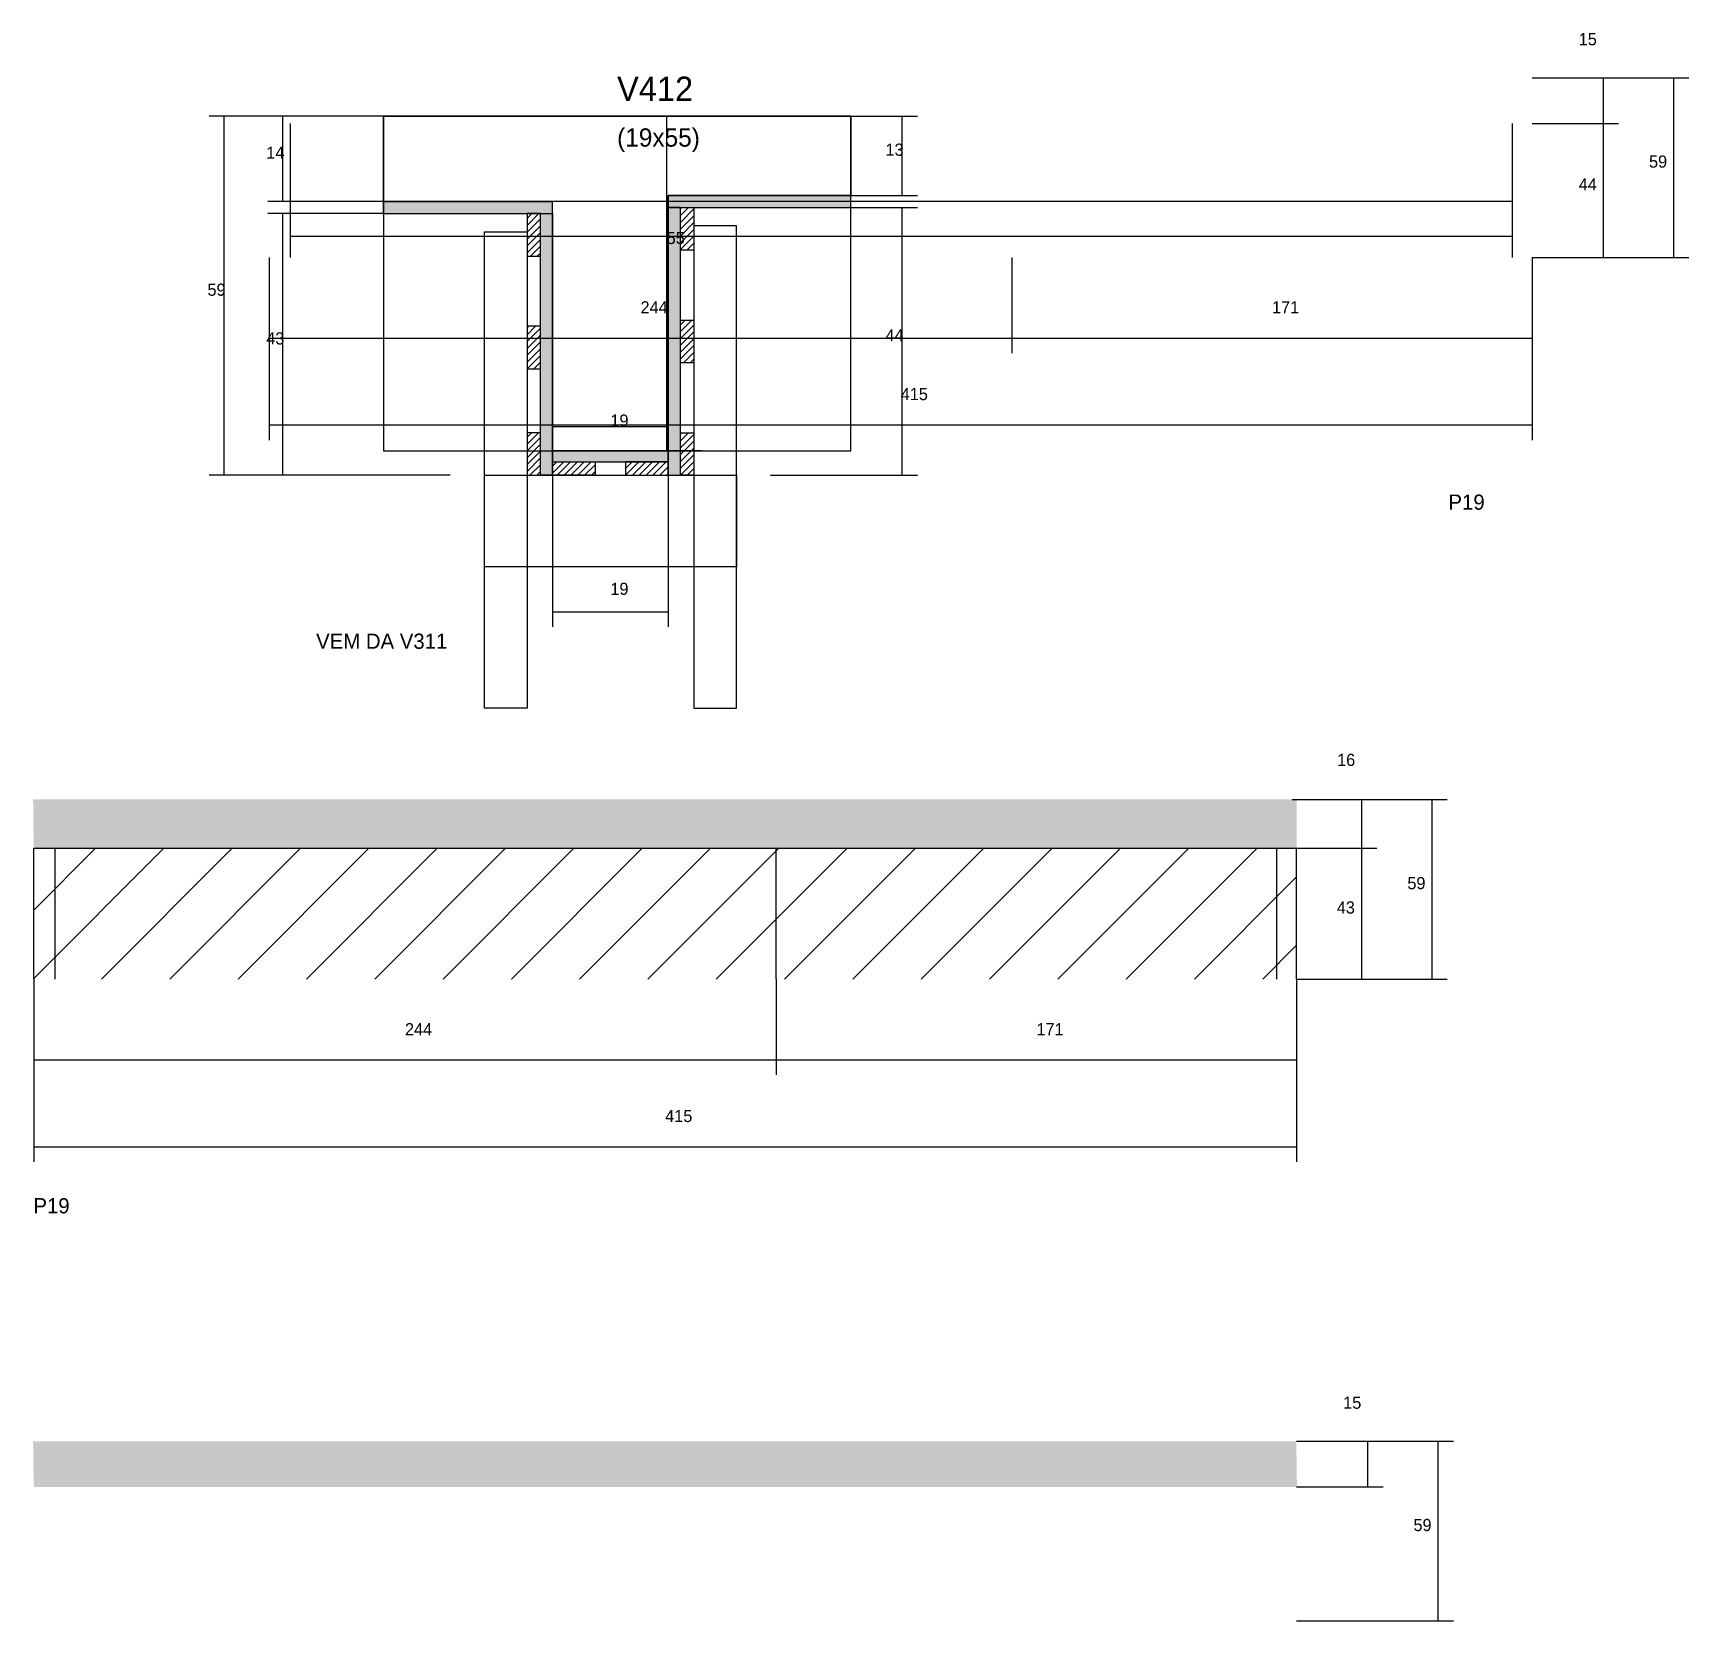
# Model space of a CAD drawing. Header units: metres. Extents: x -2848 to 22762, y -45195 to 1016.
# Drawn here: x 17408 to 17952, y -7094 to -6573 of the extents above; entities that cross this region are included whole.
import ezdxf

# ---------------------------------------------------------------- set-up
doc = ezdxf.new("R2010")
doc.units = ezdxf.units.M
for name, color, linetype in [('CONCRETO', 251, 'Continuous'), ('COTA', 4, 'Continuous'), ('Cota Seção (2x)', 4, 'Continuous'), ('Hachura', 253, 'Continuous'), ('Madeira', 126, 'Continuous'), ('NOMENCLATURA', 7, 'Continuous'), ('Painéis', 200, 'Continuous'), ('REAPROVEITAMENTO', 251, 'Continuous'), ('SARR_2.2x7', 40, 'Continuous'), ('SARR_3.5x7', 81, 'Continuous'), ('Texto Seção', 7, 'Continuous')]:
    doc.layers.add(name, color=color, linetype=linetype)

msp = doc.modelspace()

# ---------------------------------------------------------------- texts
at = {"layer": 'COTA'}
for s, p in [('15', (17916, -6576.7)), ('14', (17484.7, -6614)), ('13', (17688.2, -6613)), ('59', (17939.1, -6616.9)), ('44', (17916, -6624.4)), ('59', (17465.4, -6659)), ('244', (17607.7, -6664.8)), ('171', (17815.2, -6664.8)), ('44', (17688.2, -6674)), ('43', (17484.7, -6675)), ('415', (17693.2, -6693.3)), ('19', (17597.8, -6757.3)), ('16', (17836.6, -6813.5)), ('59', (17859.7, -6854)), ('43', (17836.5, -6862)), ('244', (17530.3, -6902)), ('171', (17737.8, -6902)), ('415', (17615.8, -6930.5)), ('15', (17838.6, -7024.7)), ('59', (17861.7, -7064.9))]:
    msp.add_text(s, height=4, dxfattribs=at).set_placement(p)
at = {"layer": 'Cota Seção (2x)'}
for s, p in [('55', (17616.3, -6642)), ('19', (17597.8, -6702))]:
    msp.add_text(s, height=4, dxfattribs=at).set_placement(p)
at = {"layer": 'NOMENCLATURA'}
for p in [(17873.2, -6729.3), (17408.2, -6960.5)]:
    msp.add_text('P19', height=5, dxfattribs=at).set_placement(p)
at = {"layer": 'Texto Seção'}
for s, height, p in [('V412', 8, (17600, -6595)), ('(19x55)', 6, (17600, -6610)), ('VEM DA V311', 5, (17501.1, -6775))]:
    msp.add_text(s, height=height, dxfattribs=at).set_placement(p)

# ---------------------------------------------------------------- hatches: boundary and pattern name
at = {"layer": 'COTA'}
h = msp.add_hatch(dxfattribs=at)
h.set_pattern_fill('AR-CONC', scale=0.03)
h.paths.add_polyline_path([(17823.3, -6824.5), (17408.1, -6824.5), (17408.1, -6824.5), (17408.3, -6840.5), (17408.3, -6840.5), (17823.3, -6840.5), (17823.3, -6840.5), (17823.3, -6824.5)])
h = msp.add_hatch(dxfattribs=at)
h.set_pattern_fill('AR-CONC', scale=0.03)
h.paths.add_polyline_path([(17823.2, -7035.4), (17408.1, -7035.4), (17408.1, -7035.4), (17408.3, -7050.4), (17408.3, -7050.4), (17823.4, -7050.4), (17823.4, -7050.4), (17823.2, -7035.4)])
at = {"layer": 'Hachura'}
h = msp.add_hatch(color=8, dxfattribs=at)
h.dxf.hatch_style = 1
h.paths.add_polyline_path([(17676.8, -6630), (17676.8, -6626), (17676.8, -6626), (17616.8, -6626), (17616.8, -6626), (17616.8, -6630), (17616.8, -6630), (17676.8, -6630)])
h = msp.add_hatch(color=8, dxfattribs=at)
h.dxf.hatch_style = 1
h.paths.add_polyline_path([(17578.8, -6632), (17578.8, -6628), (17578.8, -6628), (17523.2, -6628), (17523.2, -6628), (17523.2, -6632), (17523.2, -6632), (17578.8, -6632)])
h = msp.add_hatch(dxfattribs=at)
h.set_pattern_fill('ANSI31', scale=0.5)
h.paths.add_polyline_path([(17570.4, -6646), (17574.8, -6646), (17574.8, -6646), (17574.8, -6632), (17574.8, -6632), (17570.4, -6632), (17570.4, -6632), (17570.4, -6646)])
h = msp.add_hatch(color=8, dxfattribs=at)
h.dxf.hatch_style = 1
h.paths.add_polyline_path([(17574.8, -6630), (17578.8, -6630), (17578.8, -6630), (17578.8, -6718), (17578.8, -6718), (17574.8, -6718), (17574.8, -6718), (17574.8, -6630)])
h = msp.add_hatch(color=8, dxfattribs=at)
h.dxf.hatch_style = 1
h.paths.add_polyline_path([(17620.8, -6628), (17616.8, -6628), (17616.8, -6628), (17616.8, -6718), (17616.8, -6718), (17620.8, -6718), (17620.8, -6718), (17620.8, -6628)])
h = msp.add_hatch(dxfattribs=at)
h.set_pattern_fill('ANSI31', scale=0.5)
h.paths.add_polyline_path([(17625.2, -6644), (17620.8, -6644), (17620.8, -6644), (17620.8, -6630), (17620.8, -6630), (17625.2, -6630), (17625.2, -6630), (17625.2, -6644)])
h = msp.add_hatch(dxfattribs=at)
h.set_pattern_fill('ANSI31', scale=0.5)
h.paths.add_polyline_path([(17570.4, -6683), (17574.8, -6683), (17574.8, -6683), (17574.8, -6669), (17574.8, -6669), (17570.4, -6669), (17570.4, -6669), (17570.4, -6683)])
h = msp.add_hatch(dxfattribs=at)
h.set_pattern_fill('ANSI31', scale=0.5)
h.paths.add_polyline_path([(17625.2, -6681), (17620.8, -6681), (17620.8, -6681), (17620.8, -6667), (17620.8, -6667), (17625.2, -6667), (17625.2, -6667), (17625.2, -6681)])
h = msp.add_hatch(dxfattribs=at)
h.set_pattern_fill('ANSI31', scale=0.5)
h.paths.add_polyline_path([(17570.4, -6718), (17574.8, -6718), (17574.8, -6718), (17574.8, -6704), (17574.8, -6704), (17570.4, -6704), (17570.4, -6704), (17570.4, -6718)])
h = msp.add_hatch(dxfattribs=at)
h.set_pattern_fill('ANSI31', scale=0.5)
h.paths.add_polyline_path([(17625.2, -6718), (17620.8, -6718), (17620.8, -6718), (17620.8, -6704), (17620.8, -6704), (17625.2, -6704), (17625.2, -6704), (17625.2, -6718)])
h = msp.add_hatch(color=8, dxfattribs=at)
h.dxf.hatch_style = 1
h.paths.add_polyline_path([(17616.8, -6713.6), (17616.8, -6710), (17616.8, -6710), (17578.8, -6710), (17578.8, -6710), (17578.8, -6713.6), (17578.8, -6713.6), (17616.8, -6713.6)])
h = msp.add_hatch(dxfattribs=at)
h.set_pattern_fill('ANSI31', scale=0.5)
h.paths.add_polyline_path([(17578.8, -6718), (17578.8, -6713.6), (17578.8, -6713.6), (17592.8, -6713.6), (17592.8, -6713.6), (17592.8, -6718), (17592.8, -6718), (17578.8, -6718)])
h = msp.add_hatch(dxfattribs=at)
h.set_pattern_fill('ANSI31', scale=0.5)
h.paths.add_polyline_path([(17616.8, -6718), (17616.8, -6713.6), (17616.8, -6713.6), (17602.8, -6713.6), (17602.8, -6713.6), (17602.8, -6718), (17602.8, -6718), (17616.8, -6718)])
at = {"layer": 'REAPROVEITAMENTO'}
h = msp.add_hatch(dxfattribs=at)
h.set_pattern_fill('ANSI31', scale=5)
h.paths.add_polyline_path([(17823.3, -6883.5), (17823.3, -6840.5), (17823.3, -6840.5), (17408.3, -6840.5), (17408.3, -6840.5), (17408.3, -6883.5), (17408.3, -6883.5), (17823.3, -6883.5)])

# ---------------------------------------------------------------- linework, layer by layer
at = {"layer": 'CONCRETO'}
for points in [[(17523.2, -6628), (17523.2, -6600), (17676.8, -6600), (17676.8, -6626), (17616.8, -6626), (17616.8, -6710), (17578.8, -6710), (17578.8, -6628)], [(17523.2, -6710), (17676.8, -6710), (17676.8, -6600), (17523.2, -6600)]]:
    msp.add_lwpolyline(points, close=True, dxfattribs=at)
at = {"layer": 'COTA'}
for p, q in [((17900.7, -6587.4), (17929.1, -6587.4)), ((17900.7, -6587.4), (17952.2, -6587.4)), ((17924.1, -6602.4), (17924.1, -6587.4)), ((17947.2, -6646.4), (17947.2, -6587.4)), ((17523.2, -6600), (17465.9, -6600)), ((17470.9, -6718), (17470.9, -6600)), ((17523.2, -6600), (17485.2, -6600)), ((17490.2, -6628), (17490.2, -6600)), ((17676.8, -6600), (17698.7, -6600)), ((17693.7, -6626), (17693.7, -6600)), ((17900.7, -6602.4), (17929.1, -6602.4)), ((17900.7, -6602.4), (17929.1, -6602.4)), ((17924.1, -6646.4), (17924.1, -6602.4)), ((17676.8, -6626), (17698.7, -6626)), ((17523.2, -6628), (17485.2, -6628)), ((17523.2, -6632), (17485.2, -6632)), ((17490.2, -6718), (17490.2, -6632)), ((17676.8, -6630), (17698.7, -6630)), ((17693.7, -6718), (17693.7, -6630)), ((17485.7, -6646.4), (17485.7, -6677.9)), ((17485.7, -6646.4), (17485.7, -6706.4)), ((17729.7, -6646.4), (17729.7, -6677.9)), ((17729.7, -6646.4), (17729.7, -6677.9)), ((17900.7, -6646.4), (17900.7, -6677.9)), ((17900.7, -6646.4), (17900.7, -6706.4)), ((17900.7, -6646.4), (17929.1, -6646.4)), ((17900.7, -6646.4), (17952.2, -6646.4)), ((17485.7, -6672.9), (17729.7, -6672.9)), ((17729.7, -6672.9), (17900.7, -6672.9)), ((17485.7, -6701.4), (17900.7, -6701.4)), ((17545.2, -6718), (17465.9, -6718)), ((17545.2, -6718), (17485.2, -6718)), ((17578.8, -6718), (17578.8, -6767.8)), ((17616.8, -6718), (17616.8, -6767.8)), ((17650.4, -6718), (17698.7, -6718)), ((17578.8, -6762.8), (17616.8, -6762.8)), ((17821.8, -6824.5), (17849.7, -6824.5)), ((17821.8, -6824.5), (17872.8, -6824.5)), ((17844.7, -6840.5), (17844.7, -6824.5)), ((17867.8, -6883.5), (17867.8, -6824.5)), ((17821.8, -6840.5), (17849.7, -6840.5)), ((17821.8, -6840.5), (17849.7, -6840.5)), ((17844.7, -6883.5), (17844.7, -6840.5)), ((17408.3, -6883.5), (17408.3, -6915)), ((17408.3, -6883.5), (17408.3, -6943.6)), ((17652.3, -6883.5), (17652.3, -6915)), ((17652.3, -6883.5), (17652.3, -6915)), ((17823.3, -6883.5), (17823.3, -6915)), ((17823.3, -6883.5), (17823.3, -6943.6)), ((17823.3, -6883.5), (17849.7, -6883.5)), ((17823.3, -6883.5), (17872.8, -6883.5)), ((17408.3, -6910), (17652.3, -6910)), ((17652.3, -6910), (17823.3, -6910)), ((17408.3, -6938.6), (17823.3, -6938.6)), ((17823.3, -7035.4), (17851.7, -7035.4)), ((17823.3, -7035.4), (17874.8, -7035.4)), ((17846.7, -7050.4), (17846.7, -7035.4)), ((17869.8, -7094.4), (17869.8, -7035.4)), ((17823.3, -7050.4), (17851.7, -7050.4)), ((17823.3, -7094.4), (17874.8, -7094.4))]:
    msp.add_line(p, q, dxfattribs=at)
at = {"layer": 'Cota Seção (2x)'}
for p, q in [((17627.8, -6600), (17611.3, -6600)), ((17616.3, -6710), (17616.3, -6600)), ((17578.8, -6718), (17578.8, -6697)), ((17616.8, -6718), (17616.8, -6697)), ((17578.8, -6702), (17616.8, -6702)), ((17627.8, -6710), (17611.3, -6710))]:
    msp.add_line(p, q, dxfattribs=at)
at = {"layer": 'Madeira'}
for points in [[(17570.4, -6646), (17574.8, -6646), (17574.8, -6632), (17570.4, -6632)], [(17625.2, -6644), (17620.8, -6644), (17620.8, -6630), (17625.2, -6630)], [(17570.4, -6683), (17574.8, -6683), (17574.8, -6669), (17570.4, -6669)], [(17625.2, -6681), (17620.8, -6681), (17620.8, -6667), (17625.2, -6667)], [(17570.4, -6718), (17574.8, -6718), (17574.8, -6704), (17570.4, -6704)], [(17625.2, -6718), (17620.8, -6718), (17620.8, -6704), (17625.2, -6704)], [(17578.8, -6718), (17578.8, -6713.6), (17592.8, -6713.6), (17592.8, -6718)], [(17616.8, -6718), (17616.8, -6713.6), (17602.8, -6713.6), (17602.8, -6718)]]:
    msp.add_lwpolyline(points, close=True, dxfattribs=at)
at = {"layer": 'Painéis'}
for p, q in [((17616.8, -6626), (17676.8, -6626)), ((17616.8, -6630), (17616.8, -6626)), ((17676.8, -6630), (17676.8, -6626)), ((17523.2, -6628), (17578.8, -6628)), ((17523.2, -6632), (17523.2, -6628)), ((17578.8, -6632), (17578.8, -6628)), ((17578.8, -6718), (17578.8, -6632)), ((17616.8, -6718), (17616.8, -6630)), ((17578.8, -6710), (17616.8, -6710)), ((17578.8, -6713.6), (17578.8, -6710)), ((17616.8, -6713.6), (17616.8, -6710)), ((17408.3, -6840.5), (17823.3, -6840.5)), ((17408.3, -6883.5), (17408.3, -6840.5)), ((17652.3, -6883.5), (17652.3, -6840.5)), ((17823.3, -6883.5), (17823.3, -6840.5))]:
    msp.add_line(p, q, dxfattribs=at)
for points in [[(17676.8, -6630), (17676.8, -6626), (17616.8, -6626), (17616.8, -6630)], [(17578.8, -6632), (17578.8, -6628), (17523.2, -6628), (17523.2, -6632)], [(17574.8, -6632), (17578.8, -6632), (17578.8, -6718), (17574.8, -6718)], [(17620.8, -6630), (17616.8, -6630), (17616.8, -6718), (17620.8, -6718)], [(17616.8, -6713.6), (17616.8, -6710), (17578.8, -6710), (17578.8, -6713.6)]]:
    msp.add_lwpolyline(points, close=True, dxfattribs=at)
at = {"layer": 'SARR_2.2x7'}
for p, q in [((17492.7, -6646.4), (17492.7, -6602.4)), ((17894.2, -6646.4), (17894.2, -6602.4)), ((17492.7, -6627.9), (17729.7, -6627.9)), ((17729.7, -6627.9), (17894.2, -6627.9)), ((17492.7, -6639.4), (17729.7, -6639.4)), ((17729.7, -6639.4), (17894.2, -6639.4)), ((17415.3, -6883.5), (17415.3, -6840.5)), ((17816.8, -6883.5), (17816.8, -6840.5))]:
    msp.add_line(p, q, dxfattribs=at)
at = {"layer": 'SARR_3.5x7'}
for points in [[(17556.4, -6638), (17570.4, -6638), (17570.4, -6794.5), (17556.4, -6794.5)], [(17639.2, -6636), (17625.2, -6636), (17625.2, -6794.5), (17639.2, -6794.5)], [(17556.4, -6718), (17639.2, -6718), (17639.2, -6748.1), (17556.4, -6748.1)]]:
    msp.add_lwpolyline(points, close=True, dxfattribs=at)

msp.set_redraw_order([(e.dxf.handle, doc.entitydb.next_handle()) for e in msp.query("TEXT MTEXT ATTDEF DIMENSION ARC_DIMENSION")])  # texts and dimensions are drawn at this point

doc.saveas('drawing.dxf')
